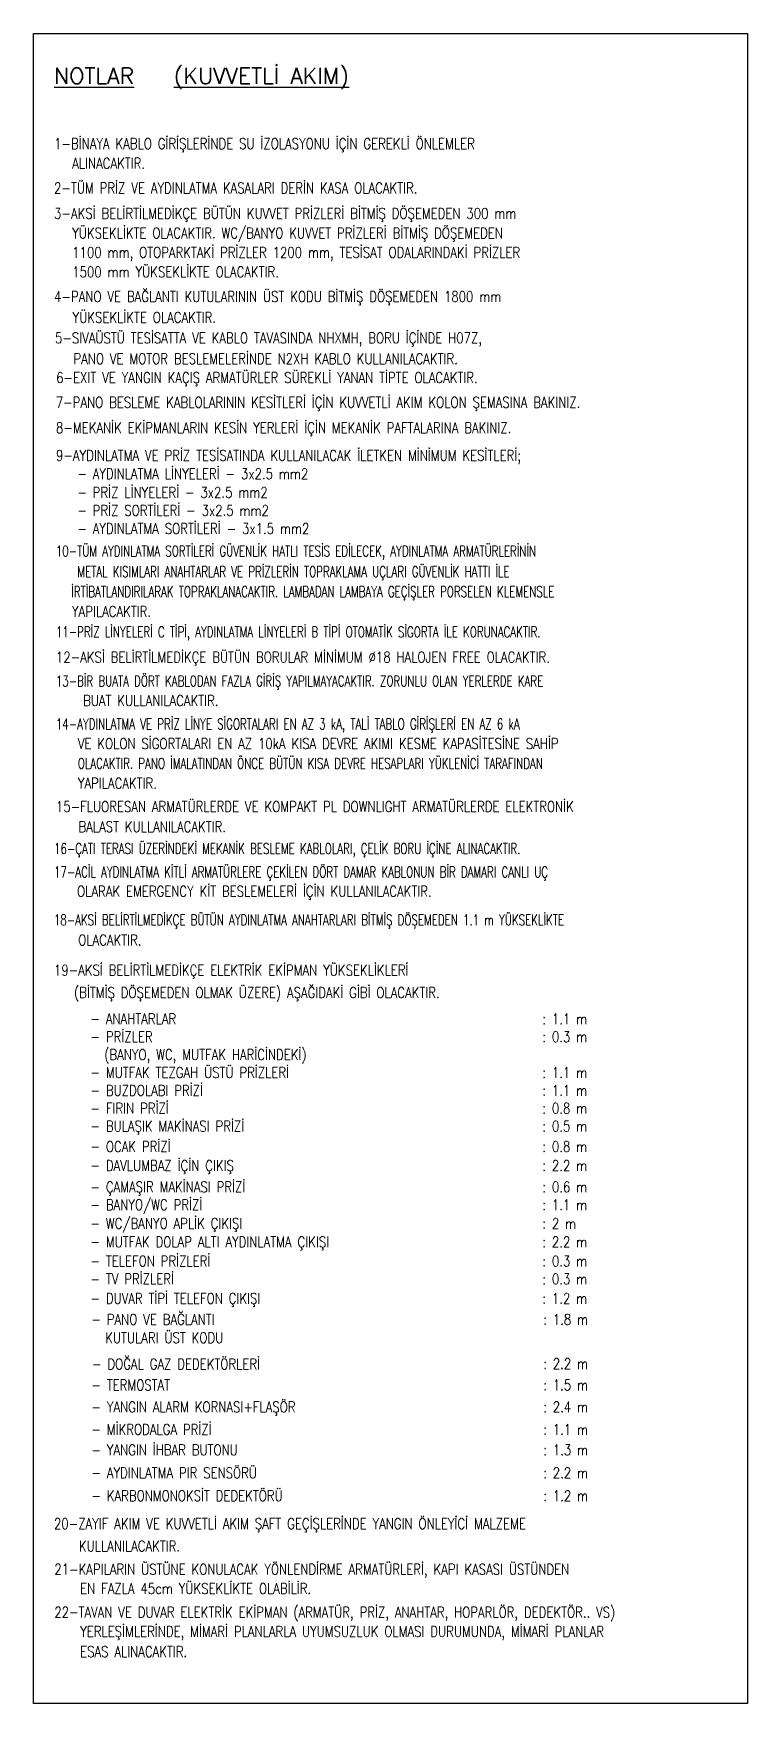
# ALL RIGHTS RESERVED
# Model space of a CAD drawing. Extents: x -1417 to 34975, y -245 to 8298.
# Drawn here: x -734 to -68, y 6742 to 8298 of the extents above; entities that cross this region are included whole.
import ezdxf

# ---------------------------------------------------------------- set-up
doc = ezdxf.new("R2010")
doc.units = 0
doc.layers.add('E-KABLO', color=7, linetype='Continuous', lineweight=30)
doc.layers.add('E-YAZI', color=7, linetype='Continuous', lineweight=30)
doc.styles.add('E-YAZI', font='txttw.shx')

msp = doc.modelspace()

# ---------------------------------------------------------------- texts
at = {"layer": 'E-YAZI', "color": 4, "style": 'E-YAZI'}
for s, p in [('%%uNOTLAR', (-714.35, 8251.38, 0)), ('%%U(KUVVETLİ AKIM)', (-602.7, 8251.38, 0))]:
    msp.add_text(s, height=15, dxfattribs=at).set_placement(p)
at = {"layer": 'E-YAZI', "color": 3, "style": 'E-YAZI'}
for s, width, p in [('1-BİNAYA KABLO GİRİŞLERİNDE SU İZOLASYONU İÇİN GEREKLİ ÖNLEMLER', 0.8, (-714.35, 8190.7, 0)), ('ALINACAKTIR.', 0.8, (-697.46, 8172.39, 0)), ('2-TÜM PRİZ VE AYDINLATMA KASALARI DERİN KASA OLACAKTIR.', 0.8, (-714.35, 8149.35, 0)), ('3-AKSİ BELİRTİLMEDİKÇE BÜTÜN KUVVET PRİZLERİ BİTMİŞ DÖŞEMEDEN 300 mm', 0.8, (-714.35, 8125.7, 0)), ('YÜKSEKLİKTE OLACAKTIR. WC/BANYO KUVVET PRİZLERİ BİTMİŞ DÖŞEMEDEN', 0.8, (-697.46, 8107.38, 0)), ('1100 mm, OTOPARKTAKİ PRİZLER 1200 mm, TESİSAT ODALARINDAKİ PRİZLER', 0.8, (-697.46, 8089.29, 0)), ('1500 mm YÜKSEKLİKTE OLACAKTIR.', 0.8, (-697.46, 8071.2, 0)), ('4-PANO VE BAĞLANTI KUTULARININ ÜST KODU BİTMİŞ DÖŞEMEDEN 1800 mm', 0.8, (-714.35, 8048.16, 0)), ('YÜKSEKLİKTE OLACAKTIR.', 0.8, (-697.06, 8028.77, 0)), ('5-SIVAÜSTÜ TESİSATTA VE KABLO TAVASINDA NHXMH, BORU İÇİNDE H07Z,', 0.8, (-713.55, 8009.61, 0)), ('PANO VE MOTOR BESLEMELERİNDE N2XH KABLO KULLANILACAKTIR.', 0.8, (-696.26, 7990.21, 0)), ('6-EXIT VE YANGIN KAÇIŞ ARMATÜRLER SÜREKLİ YANAN TİPTE OLACAKTIR.', 0.8, (-712.4, 7972.63, 0)), ('7-PANO BESLEME KABLOLARININ KESİTLERİ İÇİN KUVVETLİ AKIM KOLON ŞEMASINA BAKINIZ.', 0.8, (-712.75, 7949.59, 0)), ('8-MEKANİK EKİPMANLARIN KESİN YERLERİ İÇİN MEKANİK PAFTALARINA BAKINIZ.', 0.8, (-712.57, 7925.87, 0)), ('9-AYDINLATMA VE PRİZ TESİSATINDA KULLANILACAK İLETKEN MİNİMUM KESİTLERİ;', 0.8, (-712.57, 7900.08, 0)), ('- AYDINLATMA LİNYELERİ - 3x2.5 mm2', 0.8, (-692.74, 7883, 0)), ('- PRİZ LİNYELERİ - 3x2.5 mm2', 0.8, (-692.74, 7865.68, 0)), ('- PRİZ SORTİLERİ - 3x2.5 mm2', 0.8, (-692.74, 7848.82, 0)), ('- AYDINLATMA SORTİLERİ - 3x1.5 mm2', 0.8, (-692.74, 7831.95, 0)), ('10-TÜM AYDINLATMA SORTİLERİ GÜVENLİK HATLI TESİS EDİLECEK, AYDINLATMA ARMATÜRLERİNİN', 0.7, (-712.65, 7810.98, 0)), ('METAL KISIMLARI ANAHTARLAR VE PRİZLERİN TOPRAKLAMA UÇLARI GÜVENLİK HATTI İLE', 0.7, (-692.63, 7791.81, 0)), (' İRTİBATLANDIRILARAK TOPRAKLANACAKTIR. LAMBADAN LAMBAYA GEÇİŞLER PORSELEN KLEMENSLE', 0.7, (-703.15, 7773.12, 0)), (' YAPILACAKTIR.', 0.8, (-703.15, 7754.71, 0)), ('11-PRİZ LİNYELERİ C TİPİ, AYDINLATMA LİNYELERİ B TİPİ OTOMATİK SİGORTA İLE KORUNACAKTIR.', 0.7, (-712.65, 7735.67, 0)), ('12-AKSİ BELİRTİLMEDİKÇE BÜTÜN BORULAR MİNİMUM %%C18 HALOJEN FREE OLACAKTIR.', 0.8, (-712.65, 7712.11, 0)), ('13-BİR BUATA DÖRT KABLODAN FAZLA GİRİŞ YAPILMAYACAKTIR. ZORUNLU OLAN YERLERDE KARE ', 0.7, (-712.65, 7689.84, 0)), ('BUAT KULLANILACAKTIR.', 0.8, (-687.27, 7671.6, 0)), ('14-AYDINLATMA VE PRİZ LİNYE SİGORTALARI EN AZ 3 kA, TALİ TABLO GİRİŞLERİ EN AZ 6 kA', 0.7, (-712.65, 7649.8, 0)), ('VE KOLON SİGORTALARI EN AZ 10kA KISA DEVRE AKIMI KESME KAPASİTESİNE SAHİP ', 0.8, (-692.22, 7631.56, 0)), ('OLACAKTIR. PANO İMALATINDAN ÖNCE BÜTÜN KISA DEVRE HESAPLARI YÜKLENİCİ TARAFINDAN', 0.7, (-692.22, 7613.1, 0)), ('YAPILACAKTIR.', 0.8, (-692.22, 7594.65, 0)), ('15-FLUORESAN ARMATÜRLERDE VE KOMPAKT PL DOWNLIGHT ARMATÜRLERDE ELEKTRONİK', 0.8, (-712.65, 7572.85, 0)), ('BALAST KULLANILACAKTIR.', 0.8, (-691.59, 7554.09, 0)), ('16-ÇATI TERASI ÜZERİNDEKİ MEKANİK BESLEME KABLOLARI, ÇELİK BORU İÇİNE ALINACAKTIR.', 0.7, (-714.35, 7533.7, 0)), ('17-ACİL AYDINLATMA KİTLİ ARMATÜRLERE ÇEKİLEN DÖRT DAMAR KABLONUN BİR DAMARI CANLI UÇ', 0.7, (-714.35, 7511.88, 0)), ('OLARAK EMERGENCY KİT BESLEMELERİ İÇİN KULLANILACAKTIR.', 0.8, (-692.91, 7493.91, 0)), ('18-AKSİ BELİRTİLMEDİKÇE BÜTÜN AYDINLATMA ANAHTARLARI BİTMİŞ DÖŞEMEDEN 1.1 m YÜKSEKLİKTE', 0.7, (-714.51, 7467.22, 0)), ('OLACAKTIR.', 0.8, (-691.84, 7448.47, 0)), ('19-AKSİ BELİRTİLMEDİKÇE ELEKTRİK EKİPMAN YÜKSEKLİKLERİ', 0.8, (-714.53, 7420.38, 0)), ('  (BİTMİŞ DÖŞEMEDEN OLMAK ÜZERE) AŞAĞIDAKİ GİBİ OLACAKTIR.', 0.8, (-706.72, 7399.51, 0)), ('  - ANAHTARLAR', 0.8, (-691.42, 7375.01, 0)), (': 1.1 m', 0.8, (-259.26, 7375.01, 0)), ('  - PRİZLER', 0.8, (-691.42, 7358.35, 0)), (': 0.3 m', 0.8, (-259.26, 7358.35, 0)), ('    (BANYO, WC, MUTFAK HARİCİNDEKİ)', 0.8, (-691.42, 7341.68, 0)), ('  - MUTFAK TEZGAH ÜSTÜ PRİZLERİ', 0.8, (-691.42, 7325.01, 0)), (': 1.1 m', 0.8, (-259.26, 7325.01, 0)), ('  - BUZDOLABI PRİZİ', 0.8, (-691.42, 7308.35, 0)), (': 1.1 m', 0.8, (-259.26, 7308.35, 0)), ('  - FIRIN PRİZİ', 0.8, (-691.42, 7291.68, 0)), (': 0.8 m', 0.8, (-259.26, 7291.68, 0)), ('  - BULAŞIK MAKİNASI PRİZİ', 0.8, (-691.42, 7275.01, 0)), (': 0.5 m', 0.8, (-259.26, 7275.01, 0)), ('  - OCAK PRİZİ', 0.8, (-691.42, 7256.02, 0)), (': 0.8 m', 0.8, (-259.26, 7256.02, 0)), ('  - DAVLUMBAZ İÇİN ÇIKIŞ', 0.8, (-691.42, 7238.28, 0)), (': 2.2 m', 0.8, (-259.26, 7238.28, 0)), ('  - ÇAMAŞIR MAKİNASI PRİZİ', 0.8, (-691.42, 7218.38, 0)), (': 0.6 m', 0.8, (-259.26, 7218.38, 0)), ('  - BANYO/WC PRİZİ', 0.8, (-691.42, 7201.71, 0)), (': 1.1 m', 0.8, (-259.26, 7201.71, 0)), ('  - WC/BANYO APLİK ÇIKIŞI', 0.8, (-691.42, 7184.31, 0)), (': 2 m', 0.8, (-259.26, 7184.31, 0)), ('  - MUTFAK DOLAP ALTI AYDINLATMA ÇIKIŞI', 0.8, (-691.42, 7167.17, 0)), (': 2.2 m', 0.8, (-259.26, 7167.17, 0)), ('  - TELEFON PRİZLERİ', 0.8, (-691.42, 7149.27, 0)), ('  - TV PRİZLERİ', 0.8, (-691.42, 7132.61, 0)), (': 0.3 m', 0.8, (-259.26, 7149.27, 0)), (': 0.3 m', 0.8, (-259.26, 7132.61, 0)), ('  - DUVAR TİPİ TELEFON ÇIKIŞI ', 0.8, (-691.42, 7114.48, 0)), (': 1.2 m', 0.8, (-259.26, 7114.48, 0)), ('  - PANO VE BAĞLANTI', 0.8, (-690.54, 7094.93, 0)), (': 1.8 m', 0.8, (-258.38, 7094.93, 0)), ('    KUTULARI ÜST KODU', 0.8, (-690.54, 7077.75, 0)), ('  - DOĞAL GAZ DEDEKTÖRLERİ', 0.8, (-690, 7053.27, 0)), (': 2.2 m', 0.8, (-258.38, 7053.68, 0)), ('  - TERMOSTAT', 0.8, (-690.54, 7033.79, 0)), (': 1.5 m', 0.8, (-258.38, 7033.79, 0)), ('  - YANGIN ALARM KORNASI+FLAŞÖR', 0.8, (-690.54, 7013.33, 0)), (': 2.4 m', 0.8, (-258.38, 7013.33, 0)), ('  - MİKRODALGA PRİZİ', 0.8, (-690.54, 6992.34, 0)), (': 1.1 m', 0.8, (-258.38, 6992.34, 0)), ('  - YANGIN İHBAR BUTONU', 0.8, (-690.54, 6973.27, 0)), (': 1.3 m', 0.8, (-258.38, 6973.27, 0)), ('  - AYDINLATMA PIR SENSÖRÜ', 0.8, (-690.54, 6951.9, 0)), (': 2.2 m', 0.8, (-258.38, 6951.9, 0)), ('  - KARBONMONOKSİT DEDEKTÖRÜ', 0.8, (-690.54, 6930.54, 0)), (': 1.2 m', 0.8, (-258.38, 6930.54, 0)), ('20-ZAYIF AKIM VE KUVVETLİ AKIM ŞAFT GEÇİŞLERİNDE YANGIN ÖNLEYİCİ MALZEME ', 0.8, (-714.46, 6904.56, 0)), ('KULLANILACAKTIR.', 0.8, (-691.16, 6883.61)), ('21-KAPILARIN ÜSTÜNE KONULACAK YÖNLENDİRME ARMATÜRLERİ, KAPI KASASI ÜSTÜNDEN ', 0.8, (-714.16, 6862.04, 0)), ('EN FAZLA 45cm YÜKSEKLİKTE OLABİLİR.', 0.8, (-690.03, 6844.09, 0)), ('22-TAVAN VE DUVAR ELEKTRİK EKİPMAN (ARMATÜR, PRİZ, ANAHTAR, HOPARLÖR, DEDEKTÖR.. VS)', 0.8, (-714.16, 6822, 0)), ('YERLEŞİMLERİNDE, MİMARİ PLANLARLA UYUMSUZLUK OLMASI DURUMUNDA, MİMARİ PLANLAR ', 0.8, (-690.03, 6804.04, 0)), ('ESAS ALINACAKTIR.', 0.8, (-690.03, 6785.26, 0))]:
    msp.add_text(s, height=10, dxfattribs=dict(at, width=width)).set_placement(p)

# ---------------------------------------------------------------- linework, layer by layer
at = {"layer": 'E-KABLO'}
msp.add_lwpolyline([(-733.62, 8298.44), (-67.89, 8298.44), (-67.89, 6741.85), (-733.62, 6741.85)], close=True, dxfattribs=at)

msp.set_redraw_order([(e.dxf.handle, doc.entitydb.next_handle()) for e in msp.query("TEXT MTEXT ATTDEF DIMENSION ARC_DIMENSION")])  # texts and dimensions are drawn at this point

doc.saveas('drawing.dxf')
